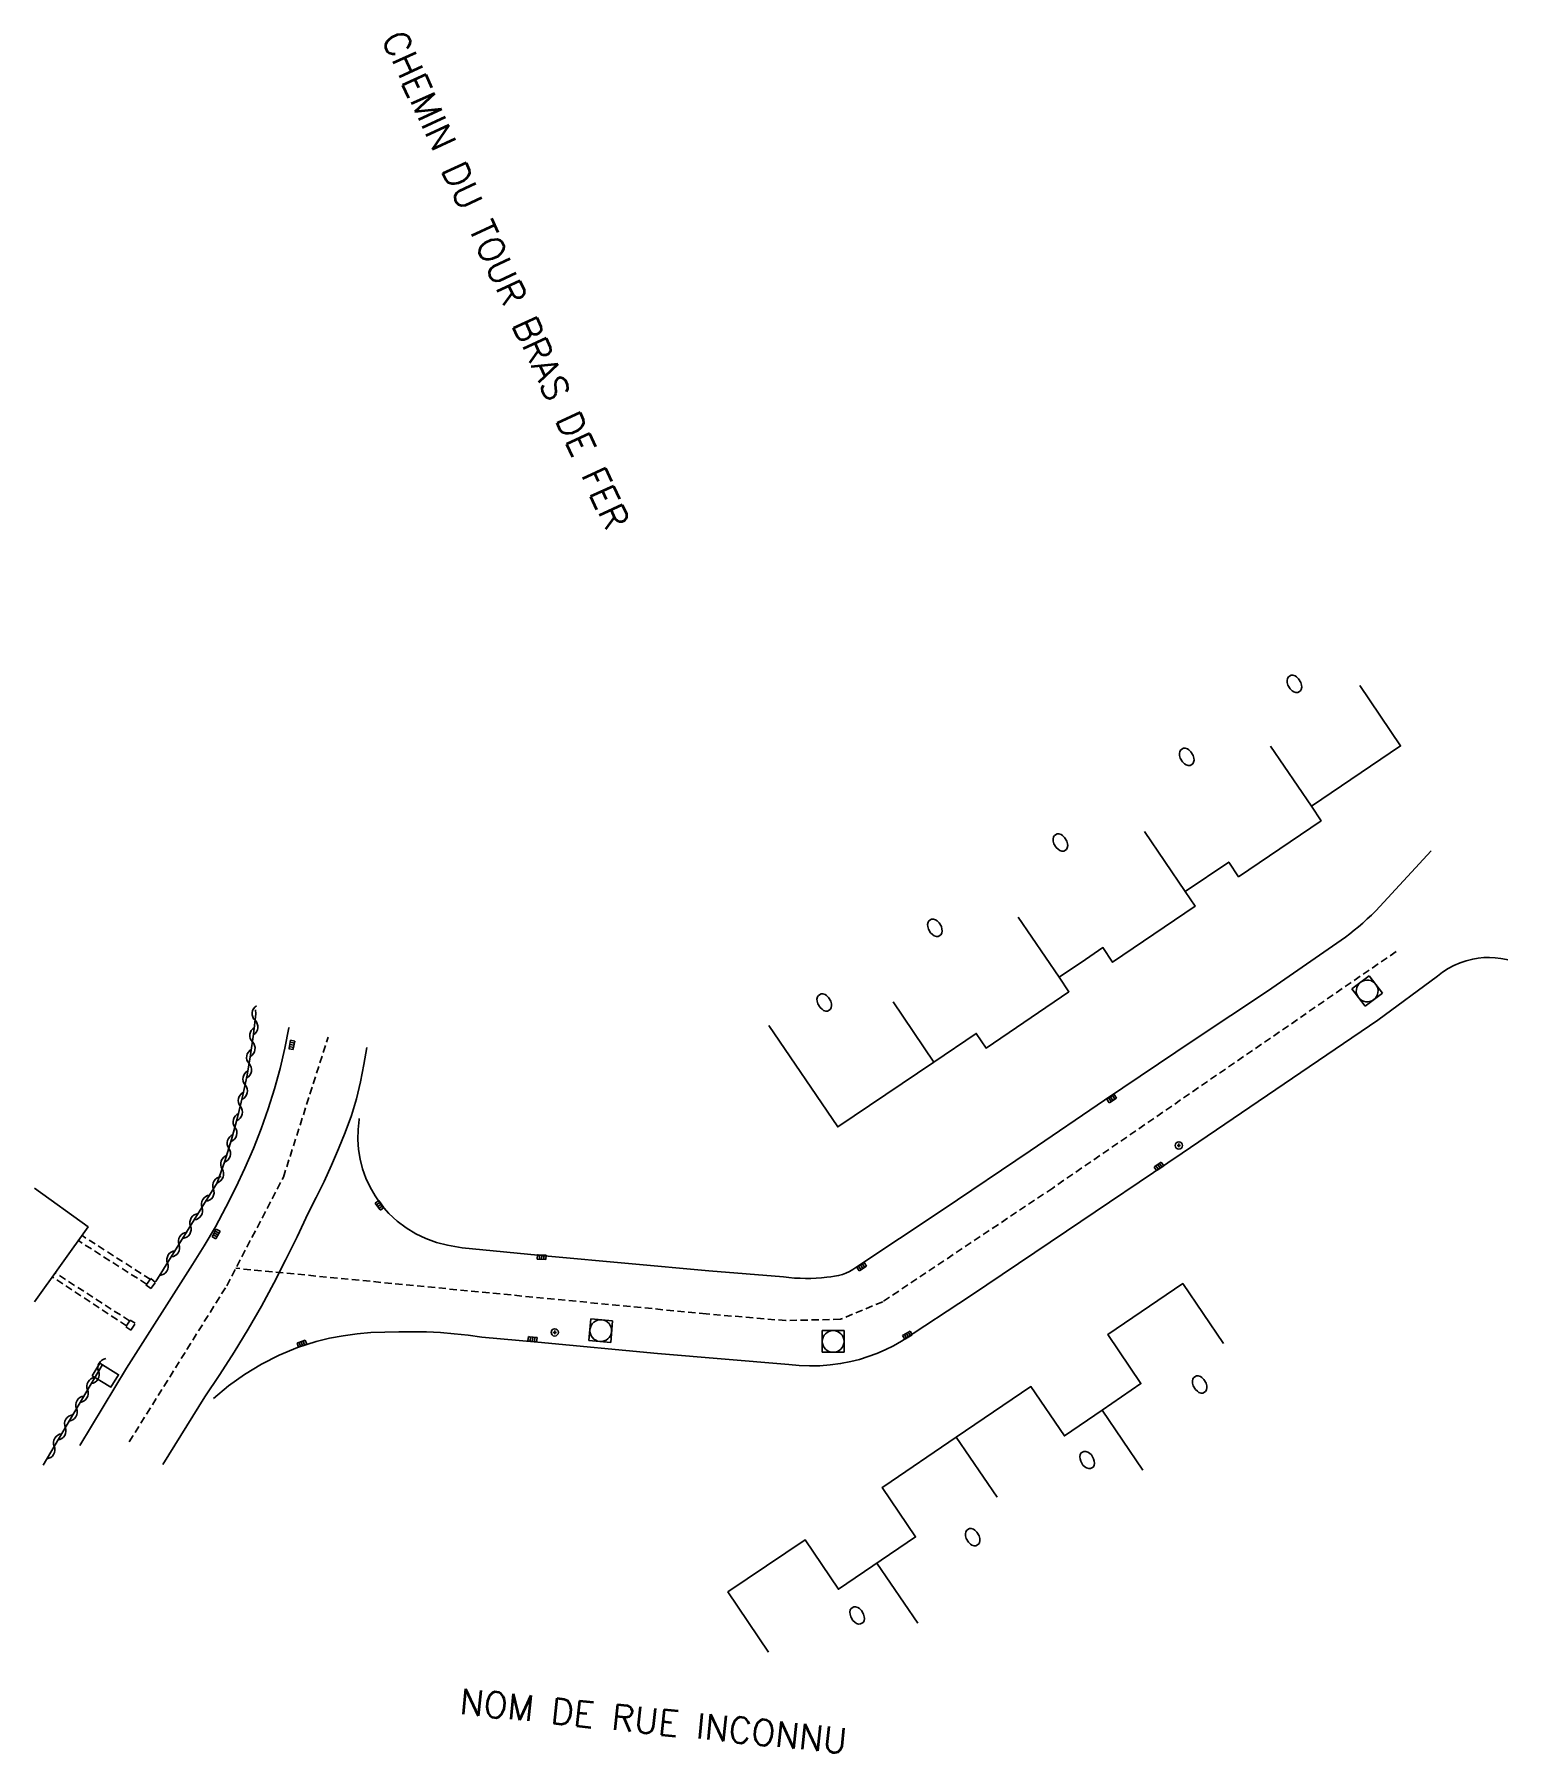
# Model space of a CAD drawing. Header units: millimetres. Extents: x 128000 to 128900, y 140262 to 140987.
# Drawn here: x 128000 to 128101.4, y 140698.3 to 140816.5 of the extents above; entities that cross this region are included whole.
import ezdxf
from ezdxf.enums import TextEntityAlignment as Align

# ---------------------------------------------------------------- set-up
doc = ezdxf.new("R2010")
doc.units = ezdxf.units.MM
doc.linetypes.add('DASHED', pattern=[0.75, 0.5, -0.25])
doc.layers.get('0').update_dxf_attribs({"linetype": 'CONTINUOUS'})
for name, color, linetype in [('W0001', 6, 'DASHED'), ('W0008', 7, 'CONTINUOUS'), ('W0100', 7, 'CONTINUOUS'), ('W0112', 1, 'DASHED'), ('W0310', 3, 'CONTINUOUS'), ('W0400', 7, 'CONTINUOUS'), ('W0420', 7, 'CONTINUOUS'), ('W0856', 7, 'CONTINUOUS'), ('W0989', 7, 'CONTINUOUS'), ('W0991', 7, 'CONTINUOUS'), ('W1102', 7, 'CONTINUOUS'), ('W1471', 7, 'CONTINUOUS')]:
    doc.layers.add(name, color=color, linetype=linetype)
doc.styles.get("Standard").update_dxf_attribs({"font": 'romans.shx', "width": 0.85})

msp = doc.modelspace()

# ---------------------------------------------------------------- texts
at = {"layer": 'W0989', "linetype": 'Continuous'}
msp.add_text('CHEMIN DU TOUR BRAS DE FER', height=1.75, rotation=294.545, dxfattribs=at).set_placement((128023.88, 140816.19))
at = {"layer": 'W0989'}
msp.add_text('NOM DE RUE INCONNU', height=1.75, rotation=354.0975, dxfattribs=at).set_placement((128029.29, 140701.8), align=Align.MIDDLE_LEFT)
at = {"layer": 'W0991'}
for rotation, p in [(30.65, (128087.03, 140771.25)), (30.6733, (128079.62, 140766.23)), (30.8189, (128070.93, 140760.34)), (30.6884, (128062.29, 140754.47)), (30.5828, (128054.68, 140749.33)), (30.5828, (128080.51, 140723.05)), (30.5828, (128072.77, 140717.85)), (30.5828, (128064.89, 140712.54)), (30.5828, (128056.94, 140707.16))]:
    msp.add_text('O', height=1.25, rotation=rotation, dxfattribs=at).set_placement(p, align=Align.CENTER)

# ---------------------------------------------------------------- blocks, each defined once
blk = doc.blocks.new('T400')
for p, q in [((-0.15, 0.3), (0.15, 0.3)), ((-0.15, -0.25), (-0.15, 0.3)), ((-0.15, 0.15), (0.15, 0.15)), ((-0.15, 0), (0.15, 0)), ((0.15, 0.3), (0.15, -0.25)), ((-0.15, -0.15), (0.15, -0.15)), ((-0.15, -0.25), (-0.15, -0.3)), ((-0.15, -0.3), (0.15, -0.3)), ((0.15, -0.3), (0.15, -0.25))]:
    blk.add_line(p, q)
blk = doc.blocks.new('T420')
for p, q in [((0.75, 0.75), (-0.75, 0.75)), ((-0.75, 0.75), (-0.75, -0.75)), ((0.75, 0.75), (0.75, -0.75)), ((0.75, -0.75), (-0.75, -0.75))]:
    blk.add_line(p, q)
blk.add_ellipse((0, 0), major_axis=(-0.53, 0.53), ratio=1, start_param=3.926991, end_param=10.210176)
blk = doc.blocks.new('T1471')
at = {"color": 0, "linetype": 'Continuous', "flags": 128}
blk.add_lwpolyline([(-0.75, -0.5), (-0.75, 0.5), (0.75, 0.5), (0.75, -0.5), (-0.75, -0.5)], dxfattribs=at)
blk = doc.blocks.new('T856')
for p, q in [((-0.125, 0), (0.125, 0)), ((0, 0.125), (0, -0.125))]:
    blk.add_line(p, q)
blk.add_ellipse((0, 0), major_axis=(-0.177, 0.177), ratio=1, start_param=3.9269908, end_param=10.2101761)
blk = doc.blocks.new('t310o')
at = {"color": 0, "linetype": 'Continuous'}
for centre, start, end in [((-0.5, 0.38), 216.8699, 323.1304), ((0.5, -0.37), 36.8699, 143.1303)]:
    blk.add_arc(centre, 0.625, start, end, dxfattribs=at)

# ---------------------------------------------------------------- linework, layer by layer
at = {"layer": 'W0001'}
for points in [[(128093.71, 140753.37), (128093.71, 140753.37), (128070.08, 140737.1), (128058.38, 140729.28), (128055.48, 140728.07), (128051.71, 140727.98), (128046.24, 140728.44), (128013.86, 140731.58)], [(128006.53, 140719.64), (128013.24, 140730.38), (128017.14, 140737.85), (128020.22, 140747.48)]]:
    msp.add_lwpolyline(points, dxfattribs=at)
at = {"layer": 'W0008'}
for points in [[(128022.35, 140741.89), (128022.35, 140741.81), (128022.28, 140741.13), (128022.26, 140740.45), (128022.31, 140739.76), (128022.42, 140739.09), (128022.59, 140738.42), (128022.82, 140737.78), (128023.1, 140737.15), (128023.45, 140736.56), (128023.89, 140735.93), (128024.4, 140735.35), (128024.97, 140734.82), (128025.59, 140734.36), (128026.25, 140733.95), (128026.95, 140733.62), (128027.68, 140733.36), (128028.43, 140733.18), (128029.43, 140732.99), (128035.35, 140732.42), (128046.42, 140731.41), (128051.55, 140730.99), (128051.93, 140730.95), (128052.31, 140730.91), (128052.69, 140730.89), (128053.06, 140730.88), (128053.43, 140730.88), (128053.8, 140730.9), (128054.17, 140730.92), (128054.53, 140730.96), (128054.8, 140730.98), (128055.07, 140731.03), (128055.34, 140731.08), (128055.61, 140731.15), (128055.85, 140731.24), (128056.09, 140731.36), (128056.32, 140731.49), (128056.54, 140731.64), (128062.53, 140735.62), (128068.53, 140739.67), (128073.64, 140743.14), (128079.81, 140747.29), (128084.87, 140750.65), (128090.23, 140754.36), (128090.53, 140754.6), (128090.83, 140754.84), (128091.12, 140755.08), (128091.41, 140755.33), (128091.71, 140755.61), (128092.01, 140755.88), (128092.31, 140756.17), (128092.59, 140756.46), (128096.12, 140760.3)], [(128101.39, 140752.8), (128101.3, 140752.82), (128100.92, 140752.89), (128100.53, 140752.94), (128100.14, 140752.96), (128099.75, 140752.95), (128099.36, 140752.92), (128098.98, 140752.85), (128098.54, 140752.74), (128098.11, 140752.59), (128097.69, 140752.41), (128097.29, 140752.2), (128096.91, 140751.95), (128096.56, 140751.67), (128092.45, 140748.64), (128086.59, 140744.66), (128078.99, 140739.5), (128071.03, 140734.13), (128064.43, 140729.68), (128059.67, 140726.56), (128059.12, 140726.25), (128058.56, 140725.97), (128057.98, 140725.72), (128057.39, 140725.5), (128056.79, 140725.31), (128056.18, 140725.16), (128055.48, 140725.02), (128054.77, 140724.93), (128054.06, 140724.87), (128053.35, 140724.86), (128052.63, 140724.9), (128051.92, 140724.97), (128042.88, 140725.72), (128034.65, 140726.5), (128030.8, 140726.85), (128029.85, 140726.98), (128028.9, 140727.08), (128027.94, 140727.15), (128026.99, 140727.2), (128026.03, 140727.21), (128025.08, 140727.2), (128024.12, 140727.19), (128023.16, 140727.15), (128022.21, 140727.06), (128021.26, 140726.93), (128020.32, 140726.76), (128019.39, 140726.55), (128018.1, 140726.13), (128016.84, 140725.61), (128015.63, 140724.99), (128014.47, 140724.28), (128013.37, 140723.49), (128012.33, 140722.61)], [(128017.52, 140748.13), (128017.52, 140748.13), (128017.24, 140746.72), (128016.91, 140745.32), (128016.53, 140743.93), (128016.1, 140742.56), (128015.61, 140741.18), (128015.07, 140739.81), (128014.49, 140738.46), (128013.87, 140737.14), (128013.18, 140735.78), (128012.46, 140734.44), (128011.69, 140733.13), (128010.88, 140731.84), (128006.33, 140724.7), (128003.12, 140719.38)], [(128008.83, 140718.08), (128011.74, 140722.73), (128012.77, 140724.26), (128013.76, 140725.81), (128014.72, 140727.38), (128015.64, 140728.98), (128016.48, 140730.55), (128017.29, 140732.14), (128018.08, 140733.75), (128018.84, 140735.36), (128019.4, 140736.45), (128019.94, 140737.55), (128020.45, 140738.67), (128020.93, 140739.79), (128021.39, 140740.93), (128021.82, 140742.08), (128022.16, 140743.24), (128022.44, 140744.41), (128022.68, 140745.59), (128022.88, 140746.78)]]:
    msp.add_lwpolyline(points, dxfattribs=at)
at = {"layer": 'W0100'}
for points in [[(128050.54, 140748.29), (128055.29, 140741.3), (128061.89, 140745.75), (128064.82, 140747.74), (128065.49, 140746.73), (128071.2, 140750.61), (128070.53, 140751.6), (128072.33, 140752.83), (128073.54, 140753.64), (128074.2, 140752.64), (128079.88, 140756.49), (128079.2, 140757.5), (128082.19, 140759.53), (128082.87, 140758.52), (128088.55, 140762.37), (128087.88, 140763.37), (128094.02, 140767.52), (128091.22, 140771.67)], [(128000, 140729.28), (128003.7, 140734.42), (128000, 140737.09)], [(128050.53, 140705.16), (128047.73, 140709.31), (128053.05, 140712.89), (128055.33, 140709.49), (128060.64, 140713.1), (128058.34, 140716.49), (128058.46, 140716.57), (128063.44, 140719.95), (128068.58, 140723.44), (128070.88, 140720.05), (128073.49, 140721.82), (128076.15, 140723.65), (128073.87, 140727.02), (128079.03, 140730.53), (128081.84, 140726.4)]]:
    msp.add_lwpolyline(points, dxfattribs=at)
at = {"layer": 'W0112'}
for points in [[(128007.72, 140730.49), (128003.03, 140733.48)], [(128007.97, 140730.82), (128003.28, 140733.83)], [(128006.55, 140727.96), (128001.43, 140731.27)], [(128006.34, 140727.62), (128001.23, 140730.99)]]:
    msp.add_lwpolyline(points, dxfattribs=at)
for points in [[(128008.01, 140730.18), (128008.34, 140730.61), (128008.01, 140730.87), (128007.68, 140730.43)], [(128006.59, 140728.02), (128006.29, 140727.54), (128006.64, 140727.32), (128006.94, 140727.8)]]:
    msp.add_lwpolyline(points, close=True, dxfattribs=at)
at = {"layer": 'W0310'}
for points in [[(128015.21, 140749.37), (128015.23, 140749.09), (128015.07, 140747.68), (128014.88, 140746.27), (128014.64, 140744.87), (128014.35, 140743.48), (128013.99, 140741.95), (128013.57, 140740.44), (128013.11, 140738.94), (128012.59, 140737.46), (128008.37, 140730.67)], [(128000.6, 140718.04), (128004.67, 140724.92)]]:
    msp.add_lwpolyline(points, dxfattribs=at)
at = {"layer": 'W1102'}
for points in [[(128087.88, 140763.37), (128085.07, 140767.51)], [(128079.2, 140757.5), (128076.4, 140761.64)], [(128070.53, 140751.6), (128067.71, 140755.73)], [(128061.89, 140745.75), (128059.1, 140749.9)], [(128073.49, 140721.82), (128076.29, 140717.68)], [(128063.44, 140719.95), (128066.25, 140715.82)], [(128057.98, 140711.29), (128060.79, 140707.16)]]:
    msp.add_lwpolyline(points, dxfattribs=at)

# ---------------------------------------------------------------- block references
at = {"layer": 'W0310'}
for p, rotation in [((128015.18, 140748.64), 263.8574684549918), ((128015, 140747.15), 262.0684056651804), ((128014.77, 140745.66), 260.2793428732617), ((128014.5, 140744.19), 258.4902800799197), ((128014.17, 140742.72), 256.6079922258901), ((128013.8, 140741.27), 254.6324793034206), ((128013.38, 140739.83), 252.6569663852431), ((128012.92, 140738.41), 250.6814534614769), ((128012.32, 140737.04), 238.1580665962261), ((128011.53, 140735.76), 238.1580665962261), ((128010.74, 140734.49), 238.1580665962261), ((128009.95, 140733.21), 238.1580665962261), ((128009.16, 140731.94), 238.1580665962261), ((128004.42, 140724.5), 59.37249942859535), ((128003.66, 140723.21), 59.37249942859535), ((128002.9, 140721.92), 59.37249942859535), ((128002.13, 140720.63), 59.37249942859535), ((128001.37, 140719.33), 59.37249942859535)]:
    msp.add_blockref('t310o', p, dxfattribs=dict(at, rotation=rotation))
at = {"layer": 'W0400'}
for p, rotation in [((128017.72, 140746.95), 348.8489151272692), ((128074.14, 140743.25), 302.3076731476244), ((128077.39, 140738.59), 304.5851465593033), ((128023.76, 140735.91), 35.83118976600433), ((128012.51, 140733.94), 331.3187915172327), ((128034.91, 140732.34), 266.5948309021957), ((128056.93, 140731.69), 303.691496903197), ((128018.41, 140726.39), 289.5689427677987), ((128034.28, 140726.7), 264.896132003514), ((128060.08, 140726.98), 300.9637565320735)]:
    msp.add_blockref('T400', p, dxfattribs=dict(at, rotation=rotation))
at = {"layer": 'W0420'}
for p, rotation in [((128091.72, 140750.66), 307.2113695748645), ((128038.98, 140727.29), 174.935673883928)]:
    msp.add_blockref('T420', p, dxfattribs=dict(at, rotation=rotation))
msp.add_blockref('T420', (128054.97, 140726.55), dxfattribs=at)
at = {"layer": 'W0856'}
for p in [(128078.76, 140740.03), (128035.81, 140727.17)]:
    msp.add_blockref('T856', p, dxfattribs=at)
at = {"layer": 'W1471', "rotation": 328.1921479879232}
msp.add_blockref('T1471', (128004.89, 140724.22), dxfattribs=at)

msp.set_redraw_order([(e.dxf.handle, doc.entitydb.next_handle()) for e in msp.query("TEXT MTEXT ATTDEF DIMENSION ARC_DIMENSION")])  # texts and dimensions are drawn at this point

doc.saveas('drawing.dxf')
